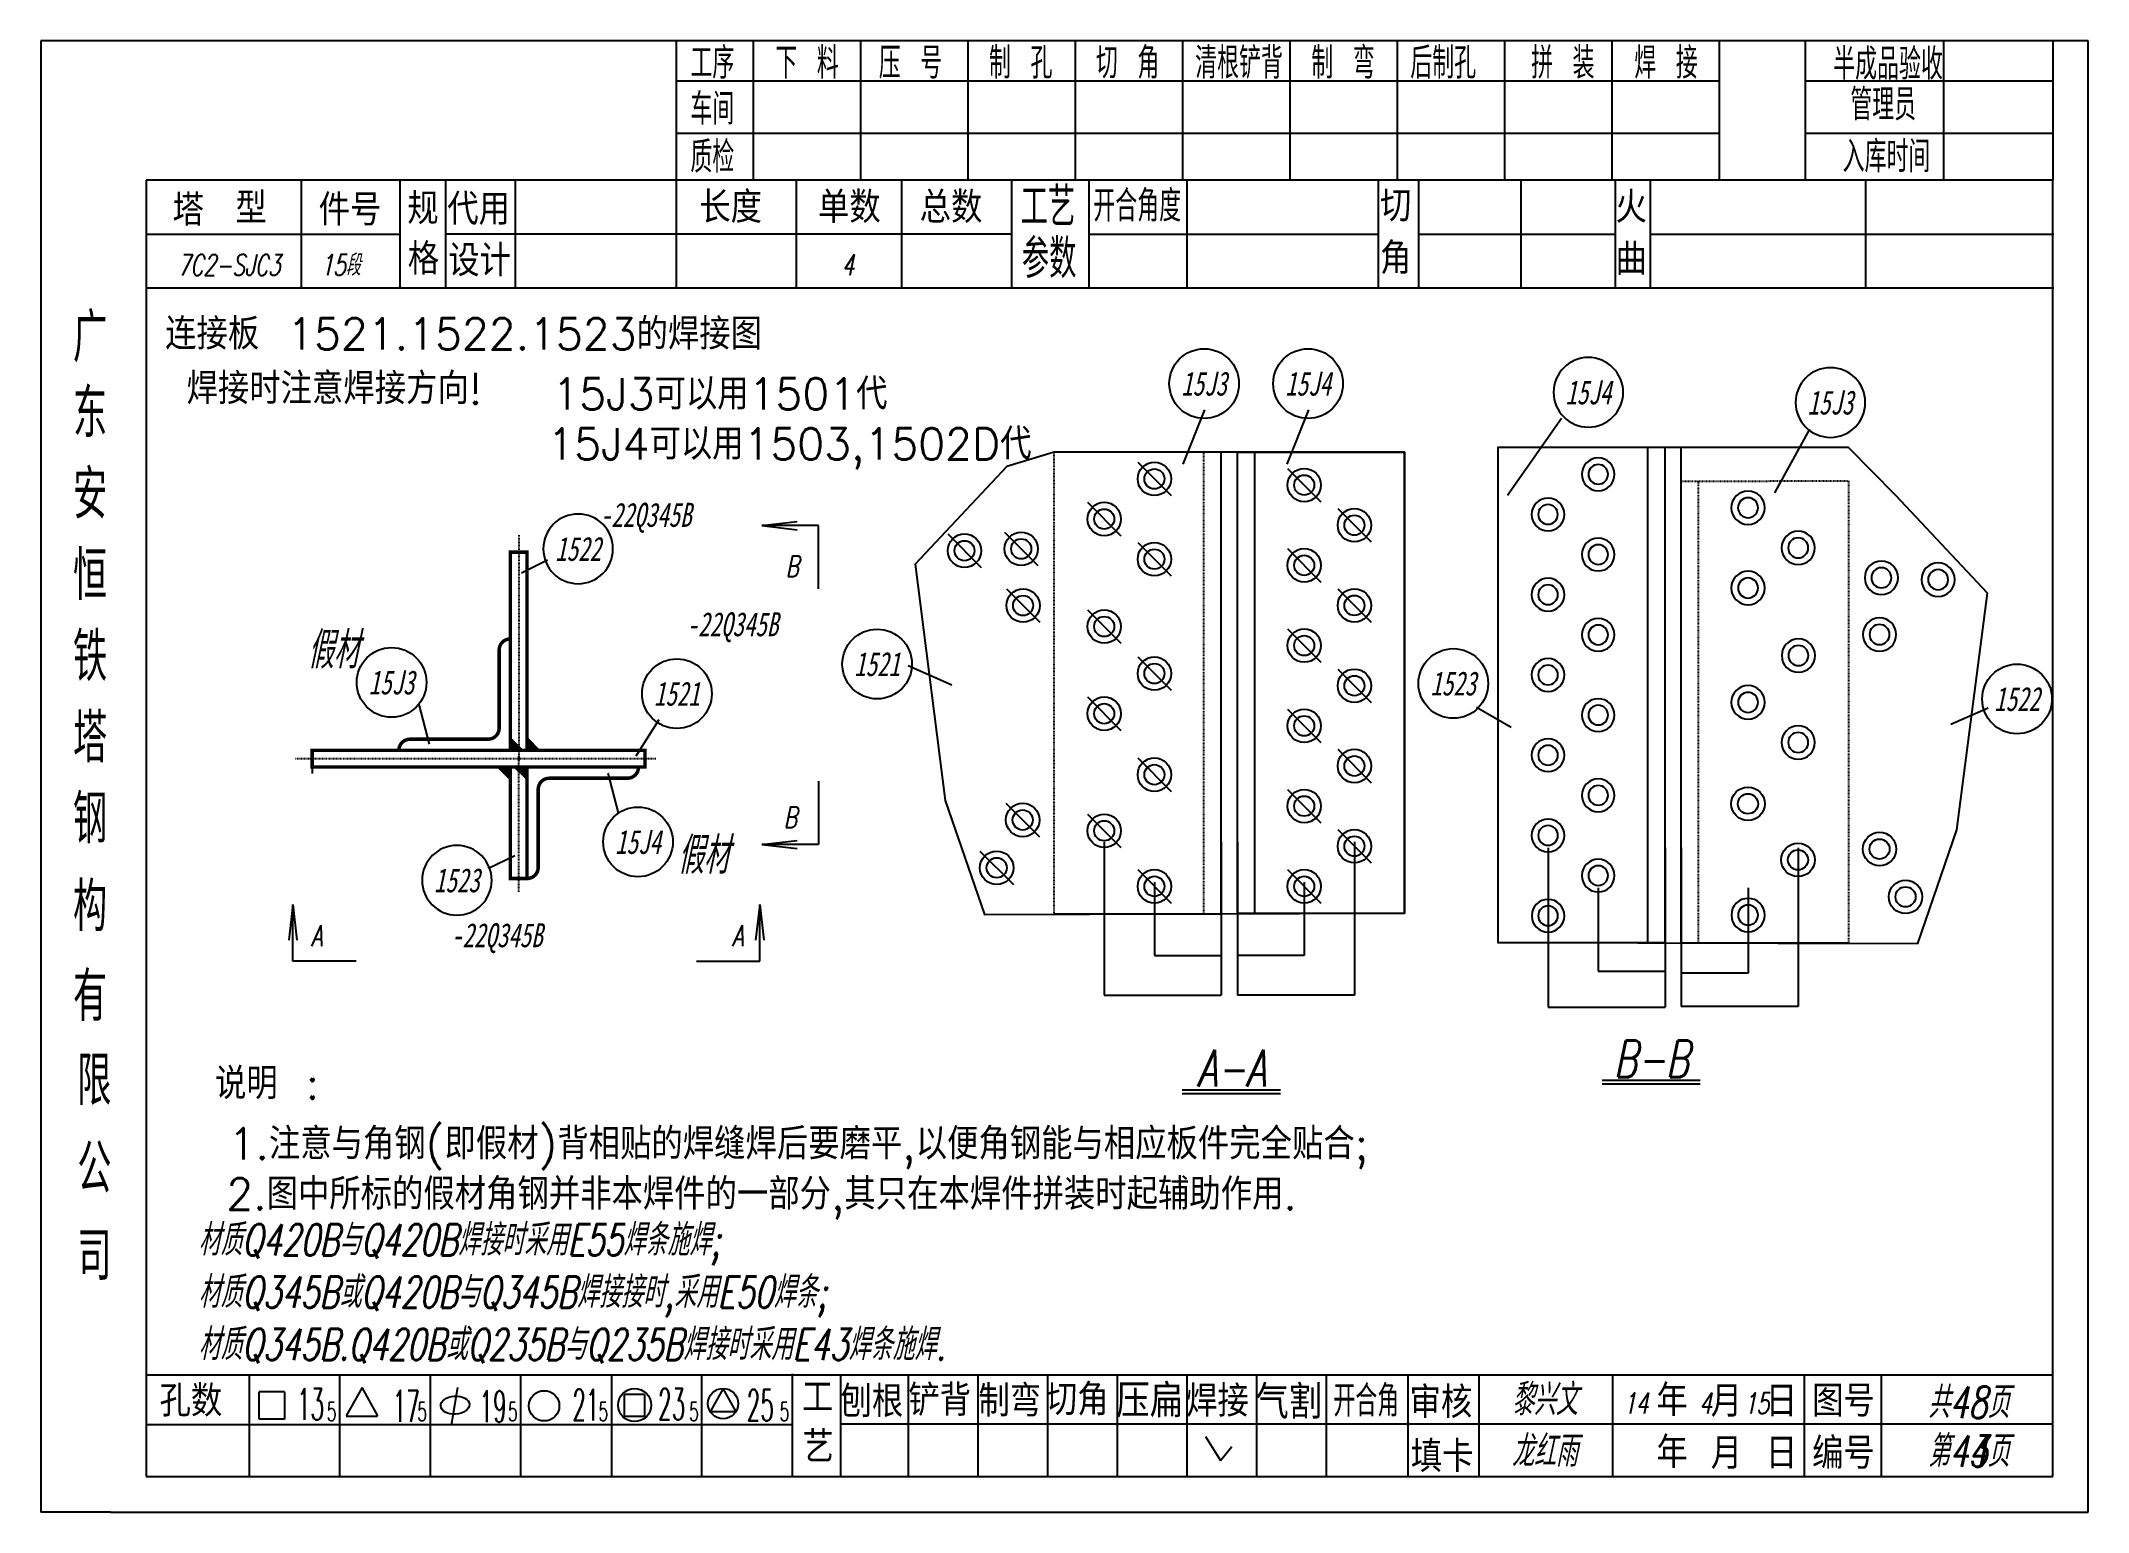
# Model space of a CAD drawing. Header units: millimetres. Extents: x -1378 to 644, y -1773 to 1979.
# Drawn here: x -1084.5 to -790.7, y -1561.8 to -1350.7 of the extents above; entities that cross this region are included whole.
import ezdxf
from ezdxf.enums import TextEntityAlignment as Align

# ---------------------------------------------------------------- set-up
doc = ezdxf.new("R2010")
doc.units = ezdxf.units.MM
doc.linetypes.add('CENTER', pattern=[50.800000000000004, 31.75, -6.35, 6.35, -6.35])
doc.linetypes.add('LPY8', pattern=[0.009000000000000001, 0.005, -0.004])
for name, color, linetype in [('1', 7, 'Continuous'), ('19', 7, 'Continuous'), ('21', 7, 'Continuous'), ('22', 7, 'Continuous'), ('6', 7, 'Continuous'), ('7', 7, 'Continuous')]:
    doc.layers.add(name, color=color, linetype=linetype)
doc.styles.add('hz', font='txt.shx', dxfattribs={"width": 0.7, "oblique": 12, "bigfont": 'hztxt.shx'})
doc.dimstyles.new('ISO-25', dxfattribs={"dimscale": 0.001, "dimtxt": 2.5, "dimasz": 2.5, "dimexe": 1.25, "dimexo": 0.625, "dimtad": 1, "dimtxsty": 'Standard', "dimcen": 2.5, "dimadec": 0, "dimazin": 0, "dimtfac": 1, "dimtmove": 0, "dimatfit": 3, "dimfxl": 0, "dimarcsym": 0})

msp = doc.modelspace()

# ---------------------------------------------------------------- texts
at = {"color": 25, "style": 'hz'}
for s, p in [('连接板 1521.1522.1523的焊接图', (-1066.652454927234, -1394.971692699297)), ('焊接时注意焊接方向!', (-1063.57932465144, -1402.810818635966)), ('15J3可以用1501代', (-1011.076445362585, -1403.580149408664)), ('15J4可以用1503,1502D代', (-1011.804445163139, -1410.762324310123)), ('说明 :', (-1059.495931589422, -1502.562444928653)), ('1.注意与角钢(即假材)背相贴的焊缝焊后要磨平,以便角钢能与相应板件完全贴合;', (-1057.552246866235, -1511.215293615006)), ('2.图中所标的假材角钢并非本焊件的一部分,其只在本焊件拼装时起辅助作用.', (-1057.879535729396, -1518.4345454586))]:
    msp.add_text(s, height=4.500000000000001, dxfattribs=at).set_placement(p)
at = {"layer": '1', "color": 7, "style": 'hz', "oblique": 12, "width": 0.7}
for s, height, p in [('7C2-SJC3', 3, (-1057.48026146645, -1384.339129055337)), ('B', 3, (-976.6801374391583, -1427.58259621274)), ('假材', 5.280000000000001, (-1042.527515059388, -1440.755231520906, 2.216026247674681)), ('B', 3, (-976.9486683227605, -1463.605152763588)), ('假材', 5.280000000000001, (-989.4128060029436, -1470.223136137061)), ('A', 3, (-1044.931242763935, -1480.599933498947)), ('A', 3, (-984.4919469527986, -1480.599933498947)), ('B-B', 5.280000000000001, (-853.3696582965438, -1499.437761341354)), ('A-A', 5.280000000000001, (-913.6470199545208, -1500.774314669396, 0.005703492981969371)), ('黎兴文', 4.5, (-868.6802614664496, -1547.939129055333)), ('14', 3, (-855.5802614664495, -1547.739129055333)), ('4', 3, (-845.5802614664493, -1547.739129055333)), ('15', 3, (-838.2802614664494, -1547.739129055333)), ('龙红雨', 4.5, (-868.6802614664496, -1555.339129055337))]:
    msp.add_text(s, height=height, dxfattribs=at).set_placement(p, align=Align.CENTER)
at = {"layer": '1', "color": 134, "style": 'hz', "oblique": 12, "width": 0.7}
for s, p in [('15段', (-1041.48026146643, -1384.339129055344)), ('4', (-968.6539535373106, -1384.339129055344))]:
    msp.add_text(s, height=3, dxfattribs=at).set_placement(p, align=Align.CENTER)
at = {"layer": '1', "color": 7, "style": 'hz', "oblique": 12, "width": 0.7}
for s, p in [('共48页', (-813.6802614664495, -1548.339129055339)), ('共48页', (-813.6802614664495, -1548.339129055339)), ('第43页', (-813.6802614664495, -1555.33912905534)), ('第44页', (-813.6802614664495, -1555.33912905534))]:
    msp.add_text(s, height=4.5, dxfattribs=at).set_placement(p)
at = {"layer": '1', "insert": (-1061.893069118239, -1520.511615744024), "char_height": 4.5, "width": 189.1, "attachment_point": 1, "style": 'hz'}
msp.add_mtext('材质Q420B与Q420B焊接时采用E55焊条施焊;\\P材质Q345B或Q420B与Q345B焊接接时,采用E50焊条;\\P材质Q345B.Q420B或Q235B与Q235B焊接时采用E43焊条施焊.', dxfattribs=at)
at = {"layer": '22', "color": 132, "extrusion": (-0.0008479905964386204, -2.783713358311957e-05, 0.9999996400684564), "oblique": 12, "width": 0.7}
for s, p in [('15J3', (-917.5415737950425, -1401.583987932227, 0.8120044765963028)), ('15J4', (-902.623704705582, -1401.583988284372, 0.7993542593412272)), ('1521', (-964.469452203215, -1441.837327377087, 0.5875232241282522)), ('15J3', (-1034.157522655414, -1444.473081153749, 0.6409879506438644)), ('1521', (-993.2119656429537, -1446.091193148202, 0.6063115344202866)), ('15J4', (-998.7900845517237, -1467.367364003774, 0.6116339961156353))]:
    msp.add_text(s, height=3.448275862069, rotation=359.9999210958387, dxfattribs=at).set_placement(p, align=Align.CENTER)
at = {"layer": '22', "color": 132, "extrusion": (0.0008479905964386204, -2.783713358311957e-05, 0.9999996400684564), "oblique": 12, "width": 0.7}
for s, p in [('15J4', (-862.3988885671417, -1402.83472243116, -0.9684337237301957)), ('15J3', (-827.6529209102831, -1404.297103588001, -0.6785520885589009))]:
    msp.add_text(s, height=3.448275862069, rotation=7.89041614446262e-05, dxfattribs=at).set_placement(p, align=Align.CENTER)
at = {"layer": '22', "color": 132, "oblique": 12, "width": 0.7}
for p in [(-1004.253248381528, -1420.419108760508, 1.427311909863292), (-991.8044219034402, -1436.126205112263, 1.427311909863292), (-1025.620722306967, -1480.760080155878, 1.427311909863292)]:
    msp.add_text('-22Q345B', height=3.448275862069, rotation=359.998992298149, dxfattribs=at).set_placement(p)
at = {"layer": '22', "color": 132, "extrusion": (-5.633211163737998e-05, 5.632081607856442e-05, 0.9999999968273294), "oblique": 12, "width": 0.7}
msp.add_text('1522', height=3.448275862069, rotation=4.674503704794064e-05, dxfattribs=at).set_placement((-1007.384341423179, -1425.304060828677, -0.02851347828478698), align=Align.CENTER)
at = {"layer": '22', "color": 132, "extrusion": (0.01206320527016552, -0.001514185422479275, 0.9999260904292457), "oblique": 12, "width": 0.7}
msp.add_text('1523', height=3.448275862069, rotation=0.001007701850044284, dxfattribs=at).set_placement((-881.7180793163142, -1444.640480802821, -8.241745933327325), align=Align.CENTER)
at = {"layer": '22', "color": 132, "extrusion": (5.633211163737998e-05, 5.632081607856442e-05, 0.9999999968273294), "oblique": 12, "width": 0.7}
msp.add_text('1522', height=3.448275862069, rotation=359.9999532549629, dxfattribs=at).set_placement((-800.8683410890128, -1446.853293167047, -0.1283497211302355), align=Align.CENTER)
at = {"layer": '22', "color": 132, "extrusion": (-0.01206320527016552, -0.001514185422479275, 0.9999260904292457), "oblique": 12, "width": 0.7}
msp.add_text('1523', height=3.448275862069, rotation=359.99899229815, dxfattribs=at).set_placement((-1024.707584045845, -1472.855029341381, 14.79706615838452), align=Align.CENTER)

# ---------------------------------------------------------------- blocks, each defined once
blk = doc.blocks.new('d1')
at = {"color": 30}
blk.add_line((1, 1), (-1, -1), dxfattribs=at)
at = {"color": 21}
for radius in [1, 0.6]:
    blk.add_circle((0, 0), radius, dxfattribs=at)
blk = doc.blocks.new('d0')
at = {"color": 21}
for radius in [1, 0.6]:
    blk.add_circle((0, 0), radius, dxfattribs=at)
blk = doc.blocks.new('*D115')
at = {"layer": '1', "color": 0, "lineweight": -2}
for p, q in [((-931.8808996195205, -1465.641537185507), (-931.8808996195205, -1487.638041203706)), ((-915.0808996205109, -1465.641537185507), (-915.0808996205109, -1487.638041203706)), ((-931.8783996195205, -1487.636791203706), (-915.0833996205109, -1487.636791203706))]:
    blk.add_line(p, q, dxfattribs=at)
at = {"layer": '1', "color": 0}
for points in [[(-931.8783996195205, -1487.636374537039), (-931.8783996195205, -1487.637207870373), (-931.8808996195205, -1487.636791203706)], [(-915.0833996205109, -1487.636374537039), (-915.0833996205109, -1487.637207870373), (-915.0808996205109, -1487.636791203706)]]:
    blk.add_solid(points, dxfattribs=at)
at = {"layer": 'Defpoints', "color": 0}
for p in [(-931.8808996195205, -1465.640912185507, -0.005358334493692848), (-915.0808996205109, -1465.640912185507, -0.005540782653189367), (-915.0808996205109, -1487.636791203706)]:
    blk.add_point(p, dxfattribs=at)
at = {"layer": '1', "color": 0, "insert": (-923.4808996200156, -1487.634916203706), "char_height": 0.0025, "attachment_point": 5}
blk.add_mtext('176', dxfattribs=at)
blk = doc.blocks.new('*D114')
at = {"layer": '1', "color": 0, "lineweight": -2}
for p, q in [((-924.6809994702832, -1471.401537185505), (-924.6809994702832, -1481.949702408105)), ((-915.0808996205105, -1471.401537185505), (-915.0808996205105, -1481.949702408105)), ((-924.6784994702831, -1481.948452408105), (-915.0833996205106, -1481.948452408105))]:
    blk.add_line(p, q, dxfattribs=at)
at = {"layer": '1', "color": 0}
for points in [[(-924.6784994702831, -1481.948035741439), (-924.6784994702831, -1481.948869074772), (-924.6809994702832, -1481.948452408105)], [(-915.0833996205106, -1481.948035741439), (-915.0833996205106, -1481.948869074772), (-915.0808996205105, -1481.948452408105)]]:
    blk.add_solid(points, dxfattribs=at)
at = {"layer": 'Defpoints', "color": 0}
for p in [(-924.6809994702832, -1471.400912185505, -0.005333489610512715), (-915.0808996205105, -1471.400912185505, -0.00554078265318917), (-915.0808996205105, -1481.948452408105)]:
    blk.add_point(p, dxfattribs=at)
at = {"layer": '1', "color": 0, "insert": (-919.8809495453968, -1481.946577408105), "char_height": 0.0025, "attachment_point": 5}
blk.add_mtext('101', dxfattribs=at)
blk = doc.blocks.new('*D113')
at = {"layer": '1', "color": 0, "lineweight": -2}
for p, q in [((-912.7769098122512, -1465.641537185478), (-912.7769098122512, -1487.638041203706)), ((-895.9766496517576, -1465.641537185478), (-895.9766496517576, -1487.638041203706)), ((-895.9791496517577, -1487.636791203706), (-912.7744098122512, -1487.636791203706))]:
    blk.add_line(p, q, dxfattribs=at)
at = {"layer": '1', "color": 0}
for points in [[(-912.7744098122512, -1487.636374537039), (-912.7744098122512, -1487.637207870373), (-912.7769098122512, -1487.636791203706)], [(-895.9791496517577, -1487.636374537039), (-895.9791496517577, -1487.637207870373), (-895.9766496517576, -1487.636791203706)]]:
    blk.add_solid(points, dxfattribs=at)
at = {"layer": 'Defpoints', "color": 0}
for p in [(-912.7769098122512, -1465.640912185478, -0.005622505473188363), (-895.9766496517576, -1465.640912185478, -0.005748254989205157), (-912.7769098122512, -1487.636791203706)]:
    blk.add_point(p, dxfattribs=at)
at = {"layer": '1', "color": 0, "insert": (-904.3767797320045, -1487.634916203706), "char_height": 0.0025, "attachment_point": 5}
blk.add_mtext('176', dxfattribs=at)
blk = doc.blocks.new('*D112')
at = {"layer": '1', "color": 0, "lineweight": -2}
for p, q in [((-912.7769098122516, -1471.40153718548), (-912.7769098122516, -1481.949702408105)), ((-903.176549798759, -1471.40153718548), (-903.176549798759, -1481.949702408105)), ((-903.179049798759, -1481.948452408105), (-912.7744098122515, -1481.948452408105))]:
    blk.add_line(p, q, dxfattribs=at)
at = {"layer": '1', "color": 0}
for points in [[(-912.7744098122515, -1481.948035741439), (-912.7744098122515, -1481.948869074772), (-912.7769098122516, -1481.948452408105)], [(-903.179049798759, -1481.948035741439), (-903.179049798759, -1481.948869074772), (-903.176549798759, -1481.948452408105)]]:
    blk.add_solid(points, dxfattribs=at)
at = {"layer": 'Defpoints', "color": 0}
for p in [(-912.7769098122516, -1471.40091218548, -0.005622505473187736), (-903.176549798759, -1471.40091218548, -0.005567028138065984), (-912.7769098122516, -1481.948452408105)]:
    blk.add_point(p, dxfattribs=at)
at = {"layer": '1', "color": 0, "insert": (-907.9767298055053, -1481.946577408105), "char_height": 0.0025, "attachment_point": 5}
blk.add_mtext('101', dxfattribs=at)
blk = doc.blocks.new('*D110')
at = {"layer": '1', "color": 0, "lineweight": -2}
for p, q in [((-849.0793632084922, -1466.475419613288), (-849.0793632084922, -1489.285550184816)), ((-832.2791030479987, -1466.475419613288), (-832.2791030479987, -1489.285550184816)), ((-832.2816030479987, -1489.284300184816), (-849.0768632084921, -1489.284300184816))]:
    blk.add_line(p, q, dxfattribs=at)
at = {"layer": '1', "color": 0}
for points in [[(-849.0768632084921, -1489.283883518149), (-849.0768632084921, -1489.284716851483), (-849.0793632084922, -1489.284300184816)], [(-832.2816030479987, -1489.283883518149), (-832.2816030479987, -1489.284716851483), (-832.2791030479987, -1489.284300184816)]]:
    blk.add_solid(points, dxfattribs=at)
at = {"layer": 'Defpoints', "color": 0}
for p in [(-849.0793632084922, -1466.474794613288, -0.005622505473188364), (-832.2791030479987, -1466.474794613288, -0.005748254989205156), (-849.0793632084922, -1489.284300184816)]:
    blk.add_point(p, dxfattribs=at)
at = {"layer": '1', "color": 0, "insert": (-840.6792331282454, -1489.282425184816), "char_height": 0.0025, "attachment_point": 5}
blk.add_mtext('176', dxfattribs=at)
blk = doc.blocks.new('*D108')
at = {"layer": '1', "color": 0, "lineweight": -2}
for p, q in [((-868.1833530157614, -1466.475419613317), (-868.1833530157614, -1489.377159090573)), ((-851.3833530167519, -1466.475419613317), (-851.3833530167519, -1489.377159090573)), ((-868.1808530157614, -1489.375909090573), (-851.385853016752, -1489.375909090573))]:
    blk.add_line(p, q, dxfattribs=at)
at = {"layer": '1', "color": 0}
for points in [[(-868.1808530157614, -1489.375492423907), (-868.1808530157614, -1489.37632575724), (-868.1833530157614, -1489.375909090573)], [(-851.385853016752, -1489.375492423907), (-851.385853016752, -1489.37632575724), (-851.3833530167519, -1489.375909090573)]]:
    blk.add_solid(points, dxfattribs=at)
at = {"layer": 'Defpoints', "color": 0}
for p in [(-868.1833530157614, -1466.474794613317, -0.005358334493692849), (-851.3833530167519, -1466.474794613317, -0.005540782653189366), (-851.3833530167519, -1489.375909090573)]:
    blk.add_point(p, dxfattribs=at)
at = {"layer": '1', "color": 0, "insert": (-859.7833530162567, -1489.374034090573), "char_height": 0.0025, "attachment_point": 5}
blk.add_mtext('176', dxfattribs=at)
blk = doc.blocks.new('*D109')
at = {"layer": '1', "color": 0, "lineweight": -2}
for p, q in [((-860.9834528665242, -1472.235419613316), (-860.9834528665242, -1484.197950439406)), ((-851.3833530167515, -1472.235419613316), (-851.3833530167515, -1484.197950439406)), ((-860.9809528665241, -1484.196700439406), (-851.3858530167515, -1484.196700439406))]:
    blk.add_line(p, q, dxfattribs=at)
at = {"layer": '1', "color": 0}
for points in [[(-860.9809528665241, -1484.19628377274), (-860.9809528665241, -1484.197117106073), (-860.9834528665242, -1484.196700439406)], [(-851.3858530167515, -1484.19628377274), (-851.3858530167515, -1484.197117106073), (-851.3833530167515, -1484.196700439406)]]:
    blk.add_solid(points, dxfattribs=at)
at = {"layer": 'Defpoints', "color": 0}
for p in [(-860.9834528665242, -1472.234794613316, -0.005333489610512716), (-851.3833530167515, -1472.234794613316, -0.00554078265318917), (-851.3833530167515, -1484.196700439406)]:
    blk.add_point(p, dxfattribs=at)
at = {"layer": '1', "color": 0, "insert": (-856.1834029416378, -1484.194825439406), "char_height": 0.0025, "attachment_point": 5}
blk.add_mtext('101', dxfattribs=at)
blk = doc.blocks.new('*D111')
at = {"layer": '1', "color": 0, "lineweight": -2}
for p, q in [((-849.0793632084926, -1472.23541961329), (-849.0793632084926, -1484.489505361881)), ((-839.479003195, -1472.23541961329), (-839.479003195, -1484.489505361881)), ((-839.4815031950001, -1484.488255361881), (-849.0768632084926, -1484.488255361881))]:
    blk.add_line(p, q, dxfattribs=at)
at = {"layer": '1', "color": 0}
for points in [[(-849.0768632084926, -1484.487838695214), (-849.0768632084926, -1484.488672028548), (-849.0793632084926, -1484.488255361881)], [(-839.4815031950001, -1484.487838695214), (-839.4815031950001, -1484.488672028548), (-839.479003195, -1484.488255361881)]]:
    blk.add_solid(points, dxfattribs=at)
at = {"layer": 'Defpoints', "color": 0}
for p in [(-849.0793632084926, -1472.23479461329, -0.005622505473187737), (-839.479003195, -1472.23479461329, -0.005567028138065985), (-849.0793632084926, -1484.488255361881)]:
    blk.add_point(p, dxfattribs=at)
at = {"layer": '1', "color": 0, "insert": (-844.2791832017463, -1484.486380361881), "char_height": 0.0025, "attachment_point": 5}
blk.add_mtext('101', dxfattribs=at)
blk = doc.blocks.new('xytfsc')
at = {"color": 243}
for p, q in [((-0.08180189302063978, 0.1756660281181866), (-0.08180189302063978, -0.03550000000000003)), ((0.2119981069793931, 0.1756660281181865), (-0.08180189302063978, 0.1756660281181865)), ((0.009343547070755576, 0.1756660281181865), (0.009343547070755576, 0.155714770919089)), ((0.02043905911145261, 0.1756660281181865), (0.02043905911145261, 0.1557118104779665)), ((0.03583905911145224, 0.1756660281181865), (0.03583905911145224, 0.1557118104779665)), ((0.05123905911145188, 0.1756660281181865), (0.05123905911145188, 0.1557118104779665)), ((0.0666390591114514, 0.1756660281181865), (0.06663905911145152, 0.1557118104779665)), ((0.08203905911145126, 0.1756660281181865), (0.08203905911145115, 0.1557118104779665)), ((0.09743905911145079, 0.1756660281181865), (0.09743905911145079, 0.1557118104779665)), ((0.1128390591114504, 0.1756660281181865), (0.1128390591114504, 0.1557118104779665)), ((0.1282390591114501, 0.1756660281181865), (0.1282390591114501, 0.1557118104779665)), ((0.1436390591114496, 0.1756660281181865), (0.1436390591114497, 0.1557118104779665)), ((0.1590390591114494, 0.1756660281181865), (0.1590390591114493, 0.1557118104779665)), ((0.1590390591114494, 0.1756660281181865), (0.1590390591114493, 0.1557118104779665)), ((0.1713881142505892, 0.1756660281181865), (0.1713881142505892, 0.1556970395588582)), ((0.1912480675326801, 0.1756660281181865), (0.1912480675326801, 0.1556970395588582)), ((0.2069206040023625, 0.1756660281181865), (0.2069206040023625, 0.1556999999999807)), ((0.2119981069793931, 0.1456999999999898), (0.2119981069793931, 0.1756660281181866)), ((0.1590390591114492, 0.1699052611793964), (0.009343547070755465, 0.1699052611793964)), ((0.2069206040023625, 0.1699052611793964), (0.1713881142505892, 0.1699052611793964)), ((0.1590390591114492, 0.1623816372641632), (0.009343547070755465, 0.1623816372641632)), ((0.2069206040023625, 0.1623816372641632), (0.1713881142505892, 0.1623816372641632)), ((-0.01376276607479154, 0.1557706927281533), (-0.01376276607479154, 0.1402706927281788)), ((0.009343547070755576, 0.155714770919089), (0.009343547070755576, 0.1402147709191144)), ((0.02656845232527816, 0.1557985932079323), (0.02656845232527816, 0.1402985932079577)), ((0.04170315627649701, 0.1557985932079323), (0.04170315627649701, 0.1402985932079577)), ((-0.06670189302062168, 0.1556999999999807), (-0.06670189302062168, -0.03041769200676575)), ((0.2069206040023625, 0.1556999999999807), (-0.06670189302062168, 0.1556999999999807)), ((-0.04446205990117902, 0.155710395888902), (-0.04446205990117902, 0.1402103958889274)), ((0.05749081008329371, 0.1556970395588582), (0.05749081008329371, 0.1401970395588268)), ((0.06860905819851781, 0.1556999999999807), (0.06860905819851781, 0.1401970395588268)), ((0.08264511791261897, 0.1556970395588582), (0.08264511791261897, 0.1401970395588268)), ((0.1101013382460957, 0.1556970395588582), (0.1101013382460957, 0.1401970395588268)), ((0.115893155820657, 0.1556970395588582), (0.115893155820657, 0.1401970395588268)), ((0.1305946114652267, 0.1556970395588582), (0.1305946114652267, 0.1401970395588268)), ((0.144136461840929, 0.1556970395588582), (0.144136461840929, 0.1401970395588268)), ((0.149150303690447, 0.1556970395588582), (0.149150303690447, 0.1401970395588268)), ((0.1800706029964368, 0.1556970395588582), (0.1800706029964368, 0.1401970395588268)), ((0.2069206040023625, -0.03041769200676575), (0.2069206040023625, 0.1556999999999807)), ((-0.03023245648975659, 0.1478930030858255), (-0.06670189302062168, 0.1478930030858255)), ((0.05749081008329371, 0.1479470395588141), (-0.02368604084782133, 0.1479470395588141)), ((0.06860905819851781, 0.1479470395588141), (0.1101013382460957, 0.1479470395588141)), ((0.115893155820657, 0.1479470395588141), (0.144136461840929, 0.1479470395588141)), ((0.149150303690447, 0.1479470395588141), (0.2070965826822823, 0.1479470395588141)), ((0.2119981069793931, -0.03550000000000003), (0.2119981069793931, 0.1456999999999898)), ((0.2070965826822823, 0.1401970395588268), (-0.06670189302062168, 0.1401970395588268)), ((-0.06670189302062168, -0.01580359560226546), (0.2069206040023625, -0.01580359560226546)), ((-0.05192775084779611, -0.01580359560226546), (-0.05192775084779611, -0.03041769200676575)), ((-0.0389277508478193, -0.03041769200676575), (-0.0389277508478193, -0.01580359560226546)), ((-0.03572373924024019, -0.01759791586492659), (-0.03800989078163808, -0.02169668912300543)), ((-0.03346529881744742, -0.02166899407642225), (-0.03572373924024019, -0.01759791586492659)), ((-0.02592775084778565, -0.01580359560226546), (-0.02592775084778565, -0.03041769200676575)), ((-0.02200695944068853, -0.01759838219815996), (-0.02293684695340004, -0.02300541378001347)), ((-0.01292775084780884, -0.03041769200676575), (-0.01292775084780884, -0.01580359560226546)), ((7.224915222481254e-05, -0.01580359560226546), (7.224915222481254e-05, -0.03041769200676575)), ((0.01307224915220162, -0.0302819796132649), (0.01307224915220162, -0.01580359560226546)), ((0.0426919161558027, -0.03036583533575871), (0.0426919161558027, -0.01570061183649435)), ((0.05269191615579361, -0.03036583533575871), (0.05269191615579361, -0.01570061183649435)), ((0.06269191615578451, -0.03036583533575871), (0.06269191615578451, -0.01570061183649435)), ((0.07269191615577542, -0.03036583533575871), (0.07269191615577542, -0.01570061183649435)), ((0.08269191615576632, -0.03036583533575871), (0.08269191615576632, -0.01570061183649435)), ((0.09269191615581407, -0.03036583533575871), (0.09269191615581407, -0.01570061183649435)), ((0.102691916155805, -0.03036583533575871), (0.102691916155805, -0.01570061183649435)), ((0.1144049236795291, -0.03053781203299016), (0.1144049236795291, -0.01587258853372581)), ((0.1246095262382875, -0.03053264624507895), (0.1246095262382875, -0.0158674227458146)), ((0.1437750562829757, -0.0304212194424604), (0.1437750562829757, -0.01575599594319604)), ((0.1713153053457569, -0.03044566928007092), (0.1713153053457569, -0.01578044578080656)), ((0.1823401508876538, -0.03042733090642108), (0.1823401508876538, -0.01576210740709988)), ((-0.05048480263676025, -0.02216373035882774), (-0.05048480263676025, -0.01822926644671091)), ((-0.04686708076590718, -0.01822926644671091), (-0.05048480263676025, -0.01822926644671091)), ((-0.04686708076590718, -0.01822926644671091), (-0.04686708076590718, -0.02216373035882774)), ((0.004830003859665921, -0.01861207898791511), (0.00193582636299483, -0.01861207898791511)), ((0.00193582636299483, -0.02175965011757447), (0.00193582636299483, -0.01861207898791511)), ((0.004830003859665921, -0.01861207898791511), (0.004830003859665921, -0.02175965011757447)), ((0.01611402239055282, -0.01775831488304042), (0.01428510115741177, -0.02103733348950348)), ((0.01792077472882114, -0.02101517745221421), (0.01611402239055282, -0.01775831488304042)), ((0.02607224915217843, -0.02298197961327836), (-0.06670189302062168, -0.02298197961327836)), ((-0.04686708076590718, -0.02216373035882774), (-0.05048480263676025, -0.02216373035882774)), ((-0.03800005462673595, -0.02172372488995328), (-0.03347897966173774, -0.02172372488995328)), ((0.004830003859665921, -0.02175965011757447), (0.00193582636299483, -0.02175965011757447)), ((0.01431171815258325, -0.02108781472843296), (0.01794739172399262, -0.02107673604096866)), ((0.03293604349468582, -0.02282133209506404), (0.2069206040023625, -0.02282133209506404)), ((-0.06670189302062168, -0.03041769200676575), (0.2069206040023625, -0.03041769200676575)), ((-0.07180189302064888, -0.03550000000000003), (-0.08180189302063978, -0.03550000000000003)), ((-0.07180189302064888, -0.03550000000000003), (0.2119981069793931, -0.03550000000000003))]:
    blk.add_line(p, q, dxfattribs=at)
at = {"color": 25}
for p, q in [((-0.02369509745372567, 0.1402529613678912), (-0.02369509745372567, 0.1557529613679225)), ((-0.03023245648975659, 0.1401430030857814), (-0.03023245648975659, 0.1556430030858127)), ((0.02607224915217843, -0.0302819796132649), (0.02607224915217843, -0.01568197961323498)), ((0.03297843533735489, -0.03048923032871292), (0.03297843533735489, -0.015889230328683))]:
    blk.add_line(p, q, dxfattribs=at)
at = {"color": 243}
for centre, radius in [((-0.009582155382162783, -0.02025092920551791), 0.00217561732827997), ((0.003407718477063226, -0.02014333020655207), 0.002369953329622078), ((0.01609636409548842, -0.0199313602378634), 0.00217561732827997)]:
    blk.add_circle(centre, radius, dxfattribs=at)
blk.add_ellipse((-0.02237046103383078, -0.02015827340265836), major_axis=(-0.002062659495382668, -0.0001351756295155492), ratio=0.631198260949918, dxfattribs=at)
at = {"color": 243, "style": 'hz'}
for s, height, width, p in [('工序', 0.0045, 0.7, (0.01141078938846307, 0.1702582894362837)), ('下 料', 0.0045, 0.7, (0.02359805093865874, 0.1702582894362837)), ('压 号', 0.0045, 0.7, (0.03844793515955247, 0.1702582894362837)), ('制 孔', 0.0045, 0.7, (0.05425820382671931, 0.1702582894362837)), ('切 角', 0.0045, 0.7, (0.06959885115699593, 0.1702582894362837)), ('清根铲背 ', 0.0045, 0.7, (0.08384982621404846, 0.1702582894362837)), (' 制 弯', 0.0045, 0.7, (0.0977236024752125, 0.1702582894362837)), (' 后制孔', 0.0045, 0.7, (0.1119142199866298, 0.1702582894362837)), ('拼 装', 0.0045, 0.7, (0.1320676244899056, 0.1702582894362837)), (' 焊 接', 0.0045, 0.7, (0.1440676463303413, 0.1702582894362837)), ('半成品验收', 0.0045, 0.7, (0.1754148552770184, 0.17009081662611)), ('车间', 0.0045, 0.7, (0.01141078938846307, 0.1636468545306323)), ('管理员', 0.0045, 0.7, (0.1778732141532154, 0.1642803059513241)), ('质检', 0.0045, 0.7, (0.01141078938846307, 0.156762344220953)), ('入库时间', 0.0045, 0.7, (0.1767723680015715, 0.1568099015570553)), ('工艺', 0.0056, 0.7, (0.0587989906382228, 0.1490577820888024)), ('开合角度', 0.0045, 0.7, (0.06923366991591651, 0.1497418554182122)), ('参数', 0.0056, 0.7, (0.05897301172157599, 0.1416372668027879)), ('广', 0.006999999999999999, 0.7, (-0.07719585007359397, 0.1295954538279165)), ('东', 0.006999999999999999, 0.7, (-0.07719585007359397, 0.1187447526499018)), ('安', 0.006999999999999999, 0.7, (-0.07719585007359397, 0.1070945280846008)), ('恒', 0.006999999999999999, 0.7, (-0.07719585007359397, 0.09542786141794474)), ('铁', 0.006999999999999999, 0.7, (-0.07719585007359397, 0.08376119475123184)), ('塔', 0.006999999999999999, 0.7, (-0.07719585007359397, 0.07209452808457578)), ('钢', 0.006999999999999999, 0.7, (-0.07719585007359397, 0.06049329061205705)), ('构', 0.006999999999999999, 0.7, (-0.07719585007359397, 0.04788110145058405)), ('有', 0.006999999999999999, 0.7, (-0.07719585007359397, 0.03500140037114258)), ('限', 0.006999999999999999, 0.7, (-0.07658584270095103, 0.02293366727998497)), ('公', 0.006999999999999999, 0.7, (-0.07658584270095103, 0.01031732387083545)), ('司', 0.006999999999999999, 0.7, (-0.07658584270095103, -0.002230952025500332)), ('开合角', 0.0045, 0.7, (0.1036835877846721, -0.02178813139981733)), ('13', 0.0045, 0.5, (-0.04502721137996046, -0.02227006754184052)), ('5', 0.002693249999999999, 0.6, (-0.04077264305934192, -0.02242096852363423)), ('17', 0.0045, 0.5, (-0.03130114412024965, -0.02253916149793261)), ('5', 0.002693249999999999, 0.6, (-0.02777264305936511, -0.02242096852363423)), ('19', 0.0045, 0.5, (-0.01885191850092893, -0.02259557977048238)), ('5', 0.002693249999999999, 0.6, (-0.0147726430593883, -0.02242096852363423)), ('21', 0.0045, 0.5, (-0.00553038687158447, -0.02237613483582485)), ('5', 0.002693249999999999, 0.6, (-0.00177264305935465, -0.02242096852363423)), ('23', 0.0045, 0.5, (0.006791355083094586, -0.02228307153647896)), ('5', 0.002693249999999999, 0.6, (0.01122735694062216, -0.02242096852363423)), ('25', 0.0045, 0.5, (0.01951661638022928, -0.02242476536251664)), ('5', 0.002693249999999999, 0.6, (0.02422735694065581, -0.02242096852363423))]:
    blk.add_text(s, height=height, dxfattribs=dict(at, width=width)).set_placement(p)
for s, height, p in [('塔', 0.0045, (-0.06291316232997757, 0.1491330645802254)), ('型', 0.0045, (-0.05389800470524675, 0.1494323354525722)), ('单数', 0.0045, (0.02972464180217516, 0.1495488179195508)), ('总数', 0.0045, (0.04431395269088456, 0.1495432887106308)), ('孔数', 0.0045, (-0.06478007560255661, -0.02179219429489015)), ('压扁', 0.0048, (0.07253166959404156, -0.02191633846563085)), ('气割', 0.0048, (0.09248400186405037, -0.02209650407114444)), ('图号', 0.0045, (0.1723960165372483, -0.02179937828155792)), ('编号', 0.0045, (0.1723960165372483, -0.0292993782815511))]:
    blk.add_text(s, height=height, dxfattribs=at).set_placement(p)
at = {"color": 25, "style": 'hz'}
for s, height, p in [('件号', 0.004500000000000001, (-0.04194006886487556, 0.149165076108331)), ('规', 0.0045, (-0.02922751466766782, 0.1493373910887062)), ('代用', 0.0045, (-0.02348416342917459, 0.1492692985372759)), ('长度', 0.004500000000000001, (0.01268450122748221, 0.1495456455800895)), ('切', 0.0045, (0.1103860914289777, 0.1497265722913557)), ('火', 0.0045, (0.1441815548179471, 0.1495717984769971)), ('格', 0.0045, (-0.02914508603325372, 0.1421256806360265)), ('角', 0.0045, (0.1103860914289777, 0.1422265722913625)), ('曲', 0.0045, (0.1441815548179471, 0.142071798477004)), ('设计', 0.0045, (-0.02335299900025289, 0.1418915802476153)), ('工', 0.0045, (0.02740716187170678, -0.02128382374563492)), ('刨根', 0.0045, (0.03295636141248737, -0.02187364499558092)), ('铲背', 0.0045, (0.04268726910831278, -0.02168679435850257)), ('制弯', 0.0045, (0.05274347044380023, -0.02179229979843561)), ('切角', 0.0045, (0.06242599489652834, -0.02161270702770074)), ('焊接', 0.0045, (0.08255816148815087, -0.02181036329294378)), ('审核', 0.0045, (0.1146189310481128, -0.02199924418447202)), ('年', 0.0045, (0.1500464708567216, -0.0217049306504446)), ('月', 0.0045, (0.1578457398947813, -0.02183650049470137)), ('日', 0.0045, (0.165761998036117, -0.02182188700463533)), ('艺', 0.0045, (0.02748576950156634, -0.02837945118942392)), ('填卡', 0.0045, (0.1148046463357838, -0.02976734870644399)), ('年', 0.0045, (0.1500464708567216, -0.02918454778050367)), ('月', 0.0045, (0.1578457398947813, -0.02931611762476044)), ('日', 0.0045, (0.165761998036117, -0.0293015041346944))]:
    blk.add_text(s, height=height, dxfattribs=at).set_placement(p)
blk = doc.blocks.new('lhbff')
at = {"color": 140}
blk.add_circle((0, 0), 1, dxfattribs=at)
at = {"color": 140, "flags": 1}
for tag, p in [('NO', (2.185244762359961, 5.36029411498683)), ('J1', (2.185244762359961, 5.026960781653496)), ('J2', (2.185244762359961, 4.693627448320163)), ('J3', (2.185244762359961, 4.36029411498683)), ('J4', (2.185244762359961, 4.026960781653497)), ('K1', (2.185244762359961, 3.693627448320164)), ('K2', (2.185244762359961, 3.36029411498683)), ('K3', (2.185244762359961, 3.026960781653497)), ('K4', (2.185244762359961, 2.693627448320163)), ('K5', (2.185244762359961, 2.36029411498683))]:
    blk.add_attdef(tag, p, '', height=0.2, dxfattribs=at)

# ---------------------------------------------------------------- dimensions: what is measured, and where the dimension line sits
at = {"layer": '1', "color": 7}
for base, p1, p2, text, picture, middle in [((-915.0808996205109, -1487.636791203706, 1.576300496020075e-06), (-931.8808996195205, -1465.640912185507, -0.005356758193196828), (-915.0808996205109, -1465.640912185507, -0.005539206352693347), '176', '*D115', (-923.4808996200156, -1487.634916203706, 1.576300496020075e-06)), ((-912.7769098122512, -1487.636791203706, 1.576300496020075e-06), (-895.9766496517576, -1465.640912185478, -0.005746678688709136), (-912.7769098122512, -1465.640912185478, -0.005620929172692343), '176', '*D113', (-904.3767797320045, -1487.634916203706, 1.576300496020075e-06)), ((-915.0808996205105, -1481.948452408105, 1.576300496020075e-06), (-924.6809994702832, -1471.400912185505, -0.005331913310016695), (-915.0808996205105, -1471.400912185505, -0.00553920635269315), '101', '*D114', (-919.8809495453968, -1481.946577408105, 1.576300496020075e-06)), ((-912.7769098122516, -1481.948452408105, 1.576300496020075e-06), (-903.176549798759, -1471.40091218548, -0.005565451837569964), (-912.7769098122516, -1471.40091218548, -0.005620929172691716), '101', '*D112', (-907.9767298055053, -1481.946577408105, 1.576300496020075e-06))]:
    dim = msp.add_linear_dim(base=base, p1=p1, p2=p2, text=text, dimstyle='ISO-25', override={"dimzin": 0}, dxfattribs=at)
    dim.commit()
    dim.dimension.update_dxf_attribs({"geometry": picture, "text_midpoint": middle})
for base, p1, p2, text, picture, middle in [((-851.3833530167519, -1489.375909090573, 0.003870976578778051), (-868.1833530157614, -1466.474794613317, -0.001487357914914798), (-851.3833530167519, -1466.474794613317, -0.001669806074411315), '176', '*D108', (-859.7833530162567, -1489.375909090573, 0.003870976578778051)), ((-849.0793632084922, -1489.284300184816, 0.003870976578778051), (-832.2791030479987, -1466.474794613288, -0.001877278410427105), (-849.0793632084922, -1466.474794613288, -0.001751528894410313), '176', '*D110', (-840.6792331282454, -1489.284300184816, 0.003870976578778051)), ((-851.3833530167515, -1484.196700439406, 0.003870976578778051), (-860.9834528665242, -1472.234794613316, -0.001462513031734665), (-851.3833530167515, -1472.234794613316, -0.00166980607441112), '101', '*D109', (-856.1834029416378, -1484.196700439406, 0.003870976578778051)), ((-849.0793632084926, -1484.488255361881, 0.003870976578778051), (-839.479003195, -1472.23479461329, -0.001696051559287934), (-849.0793632084926, -1472.23479461329, -0.001751528894409686), '101', '*D111', (-844.2791832017463, -1484.488255361881, 0.003870976578778051))]:
    dim = msp.add_linear_dim(base=base, p1=p1, p2=p2, text=text, dimstyle='ISO-25', override={"dimzin": 0}, dxfattribs=at)
    dim.commit()
    dim.dimension.update_dxf_attribs({"geometry": picture, "text_midpoint": middle, "dimtype": 160})

# ---------------------------------------------------------------- hatches: boundary and pattern name
at = {"layer": '1'}
h = msp.add_hatch(color=7, dxfattribs=at)
h.paths.add_polyline_path([(-1017.117122625874, -1450.713466524943), (-1017.117122625874, -1452.504086653331), (-1015.917122625891, -1452.504086653331), (-1015.917122625891, -1451.913466524926)])
h.paths.add_polyline_path([(-1015.917122625891, -1451.913466524926), (-1015.917122625891, -1452.504086653331), (-1015.326502497485, -1452.504086653331)])
for points in [[(-1014.71712262588, -1450.713466524943), (-1014.71712262588, -1452.504086653331), (-1012.92650249749, -1452.504086653331)], [(-1017.117122625874, -1456.694706781745), (-1017.117122625874, -1454.904086653325), (-1018.907742754263, -1454.904086653325)]]:
    msp.add_hatch(color=7, dxfattribs=at).paths.add_polyline_path(points)
h = msp.add_hatch(color=7, dxfattribs=at)
h.paths.add_polyline_path([(-1014.71712262588, -1456.694706781745), (-1014.71712262588, -1454.904086653325), (-1015.917122625891, -1454.904086653325), (-1015.917122625891, -1455.494706781734)])
h.paths.add_polyline_path([(-1015.917122625891, -1455.494706781734), (-1015.917122625891, -1454.904086653325), (-1016.507742754269, -1454.904086653325)])

# ---------------------------------------------------------------- linework, layer by layer
for p, q in [((-953.7335945250893, -1443.140461672303, 0.005703492981969371), (-960.0255855314676, -1440.372926596413, 0.005703492981969371)), ((-873.49571377479, -1449.208469725942, 0.003240119961962112), (-878.4596820156056, -1446.342521325856, 0.003240119961962112)), ((-810.3813714382721, -1448.767086689226, 0.003240119961962112), (-805.0286058417595, -1446.407558259036, 0.003240119961962112))]:
    msp.add_line(p, q)
at = {"layer": '1', "color": 134}
for p, q in [((-920.5638898886101, -1411.410570836949, 0.2710996014529032), (-917.434163421104, -1403.625445747081, 0.2710996014529032)), ((-905.6460154355161, -1411.410570836949, 0.2710996014529032), (-902.51628896801, -1403.625445747081, 0.2710996014529032)), ((-866.2307849613196, -1404.856562751828), (-873.9842376774427, -1415.904952977868))]:
    msp.add_line(p, q, dxfattribs=at)
at = {"layer": '1', "color": 7}
for p, q in [((-835.6245889840426, -1415.515916984933, -0.004976780857958224), (-830.63324933291, -1406.387183900751, -0.004976780857958224)), ((-981.041093579106, -1420.247019276725), (-975.928497408828, -1419.659749532254)), ((-981.041093579106, -1420.247019276725), (-975.928497408828, -1420.834289021197)), ((-972.8906762668976, -1420.247019276725), (-981.041093579106, -1420.247019276725)), ((-972.8906762668976, -1429.332915549732), (-972.8906762668976, -1420.247019276725)), ((-1014.71712262588, -1424.061757980123), (-1017.117122625874, -1424.061757980123)), ((-1015.535860433258, -1427.010448730069), (-1011.797955931909, -1425.172761251271)), ((-1028.723484738121, -1451.627553533707), (-1030.182067159982, -1445.918312490615)), ((-999.0447234680721, -1453.283552471159), (-995.738184790381, -1448.083922802649)), ((-1017.117122625874, -1450.713466524941), (-1015.326502497485, -1452.504086653331)), ((-1014.71712262588, -1450.713466524941), (-1012.92650249749, -1452.504086653331)), ((-1045.55945129911, -1453.442436225938), (-1045.55945129911, -1455.842436225932)), ((-997.7927087483897, -1454.904086653325), (-997.7927087483897, -1452.504086653331)), ((-1017.117122625874, -1456.694706781743), (-1018.907742754263, -1454.904086653325)), ((-1014.71712262588, -1456.694706781743), (-1016.507742754269, -1454.904086653325)), ((-1003.110760513662, -1455.780619772976), (-1001.652178091772, -1461.48986081604)), ((-972.8906762668976, -1456.940499766655), (-972.8906762668976, -1466.026396039662)), ((-981.041093579106, -1466.026396039662), (-975.928497408828, -1465.439126295162)), ((-972.8906762668976, -1466.026396039662), (-981.041093579106, -1466.026396039662)), ((-981.041093579106, -1466.026396039662), (-975.928497408828, -1466.613665784134)), ((-1016.491714636542, -1467.638138174688), (-1020.22961913792, -1469.475825653457)), ((-1048.328309710539, -1474.623596464251), (-1048.915579455011, -1479.736192634529)), ((-1048.328309710539, -1482.77401377646), (-1048.328309710539, -1474.623596464251)), ((-1048.328309710539, -1474.623596464251), (-1047.741039966011, -1479.736192634529)), ((-981.3303191612567, -1474.623596464251), (-981.9175889057283, -1479.736192634529)), ((-981.3303191612567, -1474.623596464251), (-980.7430494167852, -1479.736192634529)), ((-981.3303191612567, -1482.77401377646), (-981.3303191612567, -1474.623596464251)), ((-1039.242413437532, -1482.77401377646), (-1048.328309710539, -1482.77401377646)), ((-990.4162154342634, -1482.77401377646), (-981.3303191612567, -1482.77401377646)), ((-920.6827021271345, -1501.229885235627, 0.005703492981969371), (-906.590066225089, -1501.229885235627, 0.005703492981969371)), ((-846.3339761239301, -1499.893331907586), (-860.4266120259756, -1499.893331907586)), ((-846.3339761239301, -1500.410794097334), (-860.4266120259756, -1500.410794097334)), ((-920.6827021271345, -1501.747347425375, 0.005703492981969371), (-906.590066225089, -1501.747347425375, 0.005703492981969371)), ((-917.3630517385033, -1551.010099174199), (-915.1775996758329, -1554.433119184693)), ((-915.1775996758329, -1554.433119184693), (-913.5829188635664, -1552.426543807747))]:
    msp.add_line(p, q, dxfattribs=at)
for points, const_width in [([(-1017.117122625874, -1452.504086653331), (-1017.117122625874, -1424.061757980126), (-1014.71712262588, -1424.061757980126), (-1014.71712262588, -1452.504086653331)], 0.4999999999999999), ([(-1018.71712262587, -1438.104086653337), (-1018.71712262587, -1449.304086653337)], 0.5), ([(-1020.317122625867, -1450.904086653336), (-1031.517122625869, -1450.904086653336)], 0.5), ([(-997.7927087483897, -1454.904086653325), (-997.7927087483897, -1452.504086653331), (-1045.55945129911, -1452.504086653331), (-1045.55945129911, -1454.904086653325), (-997.7927087483897, -1454.904086653325)], 0.5), ([(-1014.71712262588, -1454.904086653325), (-1014.71712262588, -1470.904086653347), (-1017.117122625874, -1470.904086653347), (-1017.117122625874, -1454.904086653325)], 0.4999999999999999), ([(-1011.517122625887, -1456.504086653324), (-1000.317122625885, -1456.504086653324)], 0.5), ([(-1013.117122625883, -1469.304086653348), (-1013.117122625883, -1458.104086653319)], 0.5)]:
    msp.add_lwpolyline(points, dxfattribs=dict(at, const_width=const_width))
at = {"layer": '1', "color": 7, "const_width": 0.5}
for points in [[(-1017.117122625874, -1436.504086653342, 0.414213562373095), (-1018.71712262587, -1438.104086653337, -1)], [(-1031.517122625869, -1450.904086653336, 0.414213562373095), (-1033.117122625894, -1452.504086653331, 0.414213562373095)], [(-1020.317122625867, -1450.904086653336, 0.414213562373095), (-1018.71712262587, -1449.304086653337, 0.9999999999999999)], [(-1011.517122625887, -1456.504086653324, 0.414213562373095), (-1013.117122625883, -1458.104086653319, 0.9999999999999999)], [(-1000.317122625885, -1456.504086653324, 0.414213562373095), (-998.7171226258886, -1454.904086653325, 0.414213562373095)], [(-1014.71712262588, -1470.904086653347, 0.414213562373095), (-1013.117122625883, -1469.304086653348, -1)]]:
    msp.add_lwpolyline(points, format="xyb", dxfattribs=at)
at = {"layer": '1', "color": 7}
for centre, radius, start, end in [((-1017.117122625874, -1438.104086653336), 1.6, 90, 180), ((-1031.517122625869, -1452.504086653331), 1.600000000000046, 90, 180), ((-1000.317122625885, -1454.904086653325), 1.600000000000046, 270, 0), ((-1014.71712262588, -1469.304086653348), 1.6, 270, 0)]:
    msp.add_arc(centre, radius, start, end, dxfattribs=at)
at = {"layer": '21', "color": 53, "linetype": 'LPY8'}
for p, q in [((-939.0805396072734, -1476.026634188652, 0.000423350556536347), (-939.0805396072734, -1409.70031270718, 0.0004233505565416402)), ((-917.5765396086886, -1475.95792858559, 0.0001627103286612773), (-917.5765396086886, -1409.70031270718, 0.0001627103286590453))]:
    msp.add_line(p, q, dxfattribs=at)
at = {"layer": '21', "color": 53, "linetype": 'LPY8', "extrusion": (-0.1717393562888865, 0.9690829547625638, -0.177154791891548)}
for p, q in [((-849.0843555492476, -1413.841721388561, 0.0008070097810615185), (-825.084356154626, -1413.838388447999, 0.005043716931287135)), ((-825.0824965543637, -1413.838388189756, 0.003097008828149854), (-825.078409584872, -1480.206667749296, 0.003345030797505818))]:
    msp.add_line(p, q, dxfattribs=at)
at = {"layer": '21', "color": 53, "linetype": 'LPY8', "extrusion": (-2.109485413325351e-05, -3.738354903507078e-06, -0.9999999997705159)}
msp.add_line((-846.5824128898105, -1480.153583287077, 0.003798456162023708), (-846.5864964064551, -1413.841374504549, 0.003550643732290265), dxfattribs=at)
at = {"layer": '22', "color": 200}
msp.add_lwpolyline([(-888.7765498039648, -1458.585912185481), (-888.7765498039648, -1409.70031270718), (-939.0805396072735, -1409.70031270718), (-945.8785011539586, -1411.761112396587), (-959.0024445183587, -1425.775466127783), (-954.6914464628247, -1459.718267997225), (-949.0706372860765, -1476.05855270083), (-949.0706372860765, -1476.05855270083), (-888.7765498039648, -1475.86591218548), (-888.7765498039648, -1458.585912185481)], dxfattribs=at)
at = {"layer": '22', "color": 200, "extrusion": (1.037649761646485e-05, 3.613046581336655e-06, 0.9999999999396373), "elevation": -0.01052207328930882}
msp.add_lwpolyline([(-818.2569238935093, -1415.919659732152), (-825.0827920649579, -1409.039390430702), (-875.3867817767053, -1409.042488156655), (-875.3864270751887, -1414.802488145726), (-875.3860132609913, -1421.522419315674), (-875.3824071246681, -1480.082488021954), (-815.1214412335347, -1480.231247344661), (-809.5016383044585, -1463.890616541705), (-809.5016383044585, -1463.890616541705), (-805.1321175473707, -1429.933205263626), (-818.2569238935093, -1415.919659732152)], dxfattribs=at)
msp.add_lwpolyline([(-818.2569238935093, -1415.919659732152), (-825.0827920649579, -1409.039390430702), (-875.3867817767053, -1409.042488156655), (-875.3864270751887, -1414.802488145726), (-875.3860132609913, -1421.522419315674), (-875.3824071246681, -1480.082488021954), (-815.1214412335347, -1480.231247344661), (-809.5016383044585, -1463.890616541705), (-809.5016383044585, -1463.890616541705), (-805.1321175473707, -1429.933205263626), (-818.2569238935093, -1415.919659732152)], dxfattribs=at)
at = {"layer": '6', "color": 8, "extrusion": (0.0001976309994962683, 7.972684749701841e-05, 0.9999999772928087)}
for p, q in [((-915.0786840519827, -1409.701404110499, -0.002629959501909363), (-939.0786835116269, -1409.699549109657, 0.002113036593461598)), ((-915.0838066847247, -1475.991538468303, 0.002656156441656509), (-915.0786840519827, -1409.701404110499, -0.002629959501909363)), ((-939.0838061443694, -1475.989683467464, 0.007399152537195419), (-915.0838066847247, -1475.991538468303, 0.002656156441656509))]:
    msp.add_line(p, q, dxfattribs=at)
at = {"layer": '6', "color": 8}
msp.add_line((-915.0805396086882, -1475.949953828088, 0.000162710328770719), (-915.0805396086882, -1409.70031270718, 0.0001627103287683787), dxfattribs=at)
at = {"layer": '6', "color": 8, "extrusion": (-1.716418739796715e-05, -1.05472876220406e-16, -0.9999999998526954)}
for p, q in [((-912.7765498004294, -1475.942592546037, 8.09875087525055e-05), (-912.7765498004294, -1409.70031270718, 8.09875087453218e-05)), ((-888.7765498018443, -1475.865912185472, -0.0001796527189643868), (-888.7765498018443, -1409.70031270718, -0.0001796527189730164)), ((-888.7765498039648, -1409.70031270718, -0.0003309529888315314), (-888.7765498039648, -1475.865912185479, -0.0003309529888258089))]:
    msp.add_line(p, q, dxfattribs=at)
at = {"layer": '6', "color": 8, "extrusion": (-0.0001881765780022278, 1.025822208153908e-07, -0.9999999822947824)}
for p, q in [((-912.7765415032399, -1409.700314040655, 0.002218391248066886), (-888.7765419281648, -1409.700311653924, -0.002297846623821793)), ((-912.7765349207266, -1475.904258868247, 0.002211598661500835), (-912.7765415032399, -1409.700314040655, 0.002218391248066886)), ((-888.7765419281648, -1409.700311653924, -0.002297846623821793), (-888.7765353456516, -1475.904256481516, -0.002304639210303828)), ((-888.7765353456516, -1475.904256481516, -0.002304639210303828), (-912.7765349207266, -1475.904258868247, 0.002211598661500835))]:
    msp.add_line(p, q, dxfattribs=at)
at = {"layer": '6', "color": 8, "extrusion": (-0.1717393562888865, 0.9690829547625638, -0.177154791891548)}
for p, q in [((-875.3867817859941, -1409.04248818548, 0.003646578293586347), (-875.382407131202, -1480.082488050317, 0.003912058742787937)), ((-851.3824034375008, -1480.141734101916, 0.003817944145970489), (-851.3867818316855, -1409.041010262495, 0.003552236767880624)), ((-849.0784132734186, -1480.147421697711, 0.003851085891838831), (-849.0827920265824, -1409.040868382515, 0.003585356728681365)), ((-875.3864935255638, -1413.852058679442, 0.001697662158182178), (-875.3824210417973, -1480.092058553815, 0.001938408592251639)), ((-851.3824214221504, -1480.090583001665, 0.005948364457642047), (-851.3864939059183, -1413.850583127292, 0.005707618023572504)), ((-849.0751442789704, -1480.177720517904, 0.006344576314067264), (-849.0843555492476, -1413.841721388561, 0.0008070097810615185)), ((-875.3824210417973, -1480.092058553815, 0.001938408592251639), (-851.3824214221504, -1480.090583001665, 0.005948364457642047)), ((-825.0751448843496, -1480.174387577342, 0.01058128346441362), (-849.0751442789704, -1480.177720517904, 0.006344576314067264))]:
    msp.add_line(p, q, dxfattribs=at)
at = {"layer": '6', "color": 8, "extrusion": (3.930666767856609e-06, 3.737297930985728e-06, 0.9999999999852912)}
msp.add_line((-853.8784038216461, -1480.135572512548, 0.003827732063979479), (-853.8827818269332, -1409.041163966488, 0.00356204828649023), dxfattribs=at)
at = {"layer": '6', "color": 8, "extrusion": (-0.0001670817175256858, 3.624184685722422e-06, 0.9999999860352824)}
msp.add_line((-853.8784213825943, -1480.090736459086, 0.00553132904758491), (-853.8824938663623, -1413.850736584717, 0.005290582613478396), dxfattribs=at)
at = {"layer": '6', "color": 2, "linetype": 'CENTER', "ltscale": 0.0005}
for p, q in [((-1015.917122625891, -1421.622785310798), (-1015.917122625891, -1454.052849835246)), ((-996.230394688323, -1453.704086653342), (-1048.067324514475, -1453.704086653342)), ((-1015.917122625891, -1472.83283128203), (-1015.917122625891, -1453.355323471409))]:
    msp.add_line(p, q, dxfattribs=at)
at = {"layer": '6', "ltscale": 0.0005}
for p, q in [((-1017.117122625874, -1424.061757980123), (-1017.117122625874, -1452.504086653331)), ((-1014.71712262588, -1424.061757980123), (-1014.71712262588, -1452.504086653331)), ((-1018.71712262587, -1438.104086653336), (-1018.71712262587, -1449.304086653338)), ((-1031.517122625869, -1450.904086653334), (-1020.317122625867, -1450.904086653334)), ((-997.7927087483897, -1452.504086653331), (-1045.55945129911, -1452.504086653331)), ((-997.7927087483897, -1454.904086653325), (-1045.55945129911, -1454.904086653325)), ((-1000.317122625885, -1456.504086653321), (-1011.517122625887, -1456.504086653321)), ((-1013.117122625883, -1469.304086653348), (-1013.117122625883, -1458.104086653317))]:
    msp.add_line(p, q, dxfattribs=at)
for centre, start, end in [((-1020.317122625867, -1449.304086653338), 270, 0), ((-1011.517122625887, -1458.104086653317), 90, 180)]:
    msp.add_arc(centre, 1.6, start, end, dxfattribs=at)
at = {"layer": '7', "color": 8, "extrusion": (-1.716418739796715e-05, -1.05472876220406e-16, -0.9999999998526954)}
msp.add_line((-910.2805498007973, -1475.934617788539, 3.814569702023706e-05), (-910.2805498007973, -1409.70031270718, 3.814569701929516e-05), dxfattribs=at)
at = {"layer": '7', "color": 8, "extrusion": (-0.0001881765780022278, 1.025822208153908e-07, -0.9999999822947824)}
msp.add_line((-910.2805349649186, -1475.904258620026, 0.00174190992286044), (-910.2805415474313, -1409.700313792434, 0.001748702509426492), dxfattribs=at)

# ---------------------------------------------------------------- block references
at = {"layer": '1', "color": 134, "xscale": 1000, "yscale": 1000, "zscale": 1000}
msp.add_blockref('xytfsc', (-1002.68026146645, -1526.33912905534), dxfattribs=at)
msp.add_blockref('xytfsc', (-1002.68026146645, -1526.33912905534), dxfattribs=at)
at = {"layer": '19', "color": 8, "xscale": 2.399999999999864, "yscale": 2.400000000000205, "zscale": 2.400000000000034, "rotation": 90}
for p in [(-924.6805534025591, -1413.540312707176, -0.000172213805361945), (-903.1765498009931, -1414.425912185478, -2.326858307979717e-05), (-931.8805396076974, -1419.300312707179, 0.0003451584876343912), (-895.9766496517558, -1420.18591218548, 1.576300472763533e-06), (-951.9342446226025, -1423.845539055925, 7.944613319804944e-05), (-943.7927554943689, -1423.578415925103, -8.970516207155467e-06), (-924.6805534025599, -1425.060312707177, -0.0001722138051730135), (-903.1765498009931, -1425.945912185479, -2.326858292783523e-05), (-943.525632363562, -1431.719905053821, -1.187147559028392e-05), (-895.9766496517558, -1431.705912185481, 1.576300121210979e-06), (-931.8805547940607, -1434.733767755453, -0.0001383371281217767), (-903.176549800994, -1437.46591218548, -2.326858290668566e-05), (-924.6805534025599, -1441.476312707177, -0.0001722138046247849), (-895.9766496517562, -1443.225912185479, 1.576300477926199e-06), (-931.8805396076983, -1447.236312707179, 0.0003451584882137618), (-903.1765498009945, -1448.985912185477, -2.326858292258955e-05), (-924.6805510549876, -1455.99391218548, -9.747300026224669e-05), (-895.9766496517576, -1454.745912185479, 1.576300247277433e-06), (-943.5837499198276, -1462.49632225227, 0.0001064433694536768), (-903.1765498009945, -1460.505912185475, -2.326858302242594e-05), (-931.8805510976731, -1464.054249501199, -2.065348088267426e-05), (-895.9766496517576, -1466.265912185477, 1.576300446284436e-06), (-947.3130428498011, -1469.362789629371, 0.0001469435253365644), (-924.6805510549876, -1472.025912185479, -9.747300042136945e-05), (-903.1765498009959, -1472.025912185479, -2.326858250783817e-05)]:
    msp.add_blockref('d1', p, dxfattribs=at)
at = {"layer": '19', "color": 8, "extrusion": (1.632551992427212e-05, 3.73806120759605e-06, 0.9999999998597522), "xscale": -2.351999999999851, "yscale": 2.351999999999969, "zscale": 2.352000000000033, "rotation": 270.0035282799563}
for p in [(-860.9865452894089, -1412.881601375118, -0.01577778870476778), (-868.1861905743696, -1418.642044740937, -0.01577778870463407), (-860.9858358866313, -1424.401601353284, -0.01577778870462784), (-868.1854811715943, -1430.162044719096, -0.01577778870466184), (-860.9851264838538, -1435.92160133145, -0.01577778870440393), (-868.1847717688157, -1441.682044697251, -0.01577778870458573), (-860.9844170810785, -1447.441601309591, -0.01577778870459967), (-868.1840623660391, -1453.202044675413, -0.01577778870462369), (-860.983707678301, -1458.961601287756, -0.01577778870440262), (-868.1833529632625, -1464.722044653568, -0.01577778870455752), (-860.9829982755263, -1470.481601265919, -0.01577778870446752), (-868.182643560487, -1476.242044631727, -0.01577778870457532)]:
    msp.add_blockref('d0', p, dxfattribs=at)
at = {"layer": '19', "color": 8, "extrusion": (-2.109485413325352e-05, -3.738354903507079e-06, -0.9999999997705159), "xscale": 2.400000000000037, "yscale": 2.399999999999766, "zscale": 2.399999999999984, "rotation": 89.996471721063}
for p in [(839.4822598838082, -1417.680208315824, 0.01959341575633182), (832.281905196174, -1423.439764928302, 0.01959341575632617), (839.4815504812385, -1429.200208293979, 0.01959341575631115), (839.4805395825755, -1445.61620826285, 0.01959341575641473), (832.2801848949406, -1451.375764875321, 0.01959341575637217), (839.4786596657611, -1476.144208204973, 0.01959341575628356)]:
    msp.add_blockref('d0', p, dxfattribs=at)
at = {"layer": '19', "color": 8, "extrusion": (-9.618728729368515e-06, -1.118231058221459e-05, -0.999999999891218), "xscale": 2.400000000000213, "yscale": 2.399999999999951, "zscale": 2.400000000000029, "rotation": 136.8756781069801}
for p in [(820.3418942836933, -1427.737142363935, 0.0209960013117382), (812.2003887202532, -1428.003764119379, 0.02099600131178343), (820.6085160391408, -1435.878647927386, 0.02099600131172296), (832.2534079854508, -1438.893227758595, 0.02099600131152097)]:
    msp.add_blockref('d0', p, dxfattribs=at)
at = {"layer": '19', "color": 8, "extrusion": (1.037649761578401e-05, 3.613046582123728e-06, 0.9999999999396373), "xscale": 2.400000000000162, "yscale": 2.40000000000009, "zscale": 2.399999999999955, "rotation": 161.0210911887787}
for p in [(-839.4916465139, -1460.175292653024, -0.01059657599384482), (-832.3122428606225, -1468.227933659748, -0.01059657599384315), (-820.6091398082676, -1466.669287148841, -0.01059657599404983), (-816.8794248800585, -1473.535525314984, -0.01059657599406544)]:
    msp.add_blockref('d0', p, dxfattribs=at)
at = {"layer": '22', "color": 132, "extrusion": (-0.0008479905964386204, -2.783713358311957e-05, 0.9999996400684564), "xscale": 4.99999999999052, "yscale": 5.000000000000041, "zscale": 4.999999999999953, "rotation": 359.9999210957002}
for p in [(-917.5415714206584, -1399.859850001111, 0.8277580272280395), (-902.6237023311975, -1399.859850353252, 0.8151078099729634), (-964.4694498288586, -1440.113189445942, 0.6032767747599885), (-1034.157520281058, -1442.748943222636, 0.6567415012756249), (-993.2119632685695, -1444.367055217061, 0.6220650850519537), (-998.7900821773676, -1465.643226072654, 0.6273875467473676)]:
    msp.add_blockref('lhbff', p, dxfattribs=at)
at = {"layer": '22', "color": 132, "extrusion": (0.0008479905964386204, -2.783713358311957e-05, 0.9999996400684564), "xscale": -4.99999999999052, "yscale": 5.000000000000041, "zscale": 4.999999999999953, "rotation": 7.89042998139422e-05}
for p in [(-862.3988909414971, -1401.110584500029, -0.9526801730984715), (-827.6529232846387, -1402.572965656864, -0.662798537927177)]:
    msp.add_blockref('lhbff', p, dxfattribs=at)
at = {"layer": '22', "color": 132, "extrusion": (-5.633211163737998e-05, 5.632081607856442e-05, 0.9999999968273294), "xscale": -5.000000000000714, "yscale": 4.999999999995881, "zscale": 4.999999999999983, "rotation": 4.674513640168242e-05}
msp.add_blockref('lhbff', (-1007.384342829611, -1423.579922897508, -0.02900436309329981), dxfattribs=at)
at = {"layer": '22', "color": 132, "extrusion": (0.01206320527016552, -0.001514185422479275, 0.9999260904292457), "xscale": 5.000000000005667, "yscale": 5.000000000001066, "zscale": 4.999999999999975, "rotation": 0.001007701841890806}
msp.add_blockref('lhbff', (-881.7181096400491, -1442.91634287194, -8.176140167033868), dxfattribs=at)
at = {"layer": '22', "color": 132, "extrusion": (5.633211163737998e-05, 5.632081607856442e-05, 0.9999999968273294), "xscale": 5.000000000000714, "yscale": 4.999999999995881, "zscale": 4.999999999999983, "rotation": 359.9999532548636}
msp.add_blockref('lhbff', (-800.8683396825818, -1445.129155235849, -0.1288406059387479), dxfattribs=at)
at = {"layer": '22', "color": 132, "extrusion": (-0.01206320527016552, -0.001514185422479275, 0.9999260904292457), "xscale": -5.000000000005667, "yscale": 5.000000000001066, "zscale": 4.999999999999975, "rotation": 359.9989922981582}
msp.add_blockref('lhbff', (-1024.707553722081, -1471.130891410549, 14.86267192467768), dxfattribs=at)

msp.set_redraw_order([(e.dxf.handle, doc.entitydb.next_handle()) for e in msp.query("TEXT MTEXT ATTDEF DIMENSION ARC_DIMENSION")])  # texts and dimensions are drawn at this point

doc.saveas('drawing.dxf')
